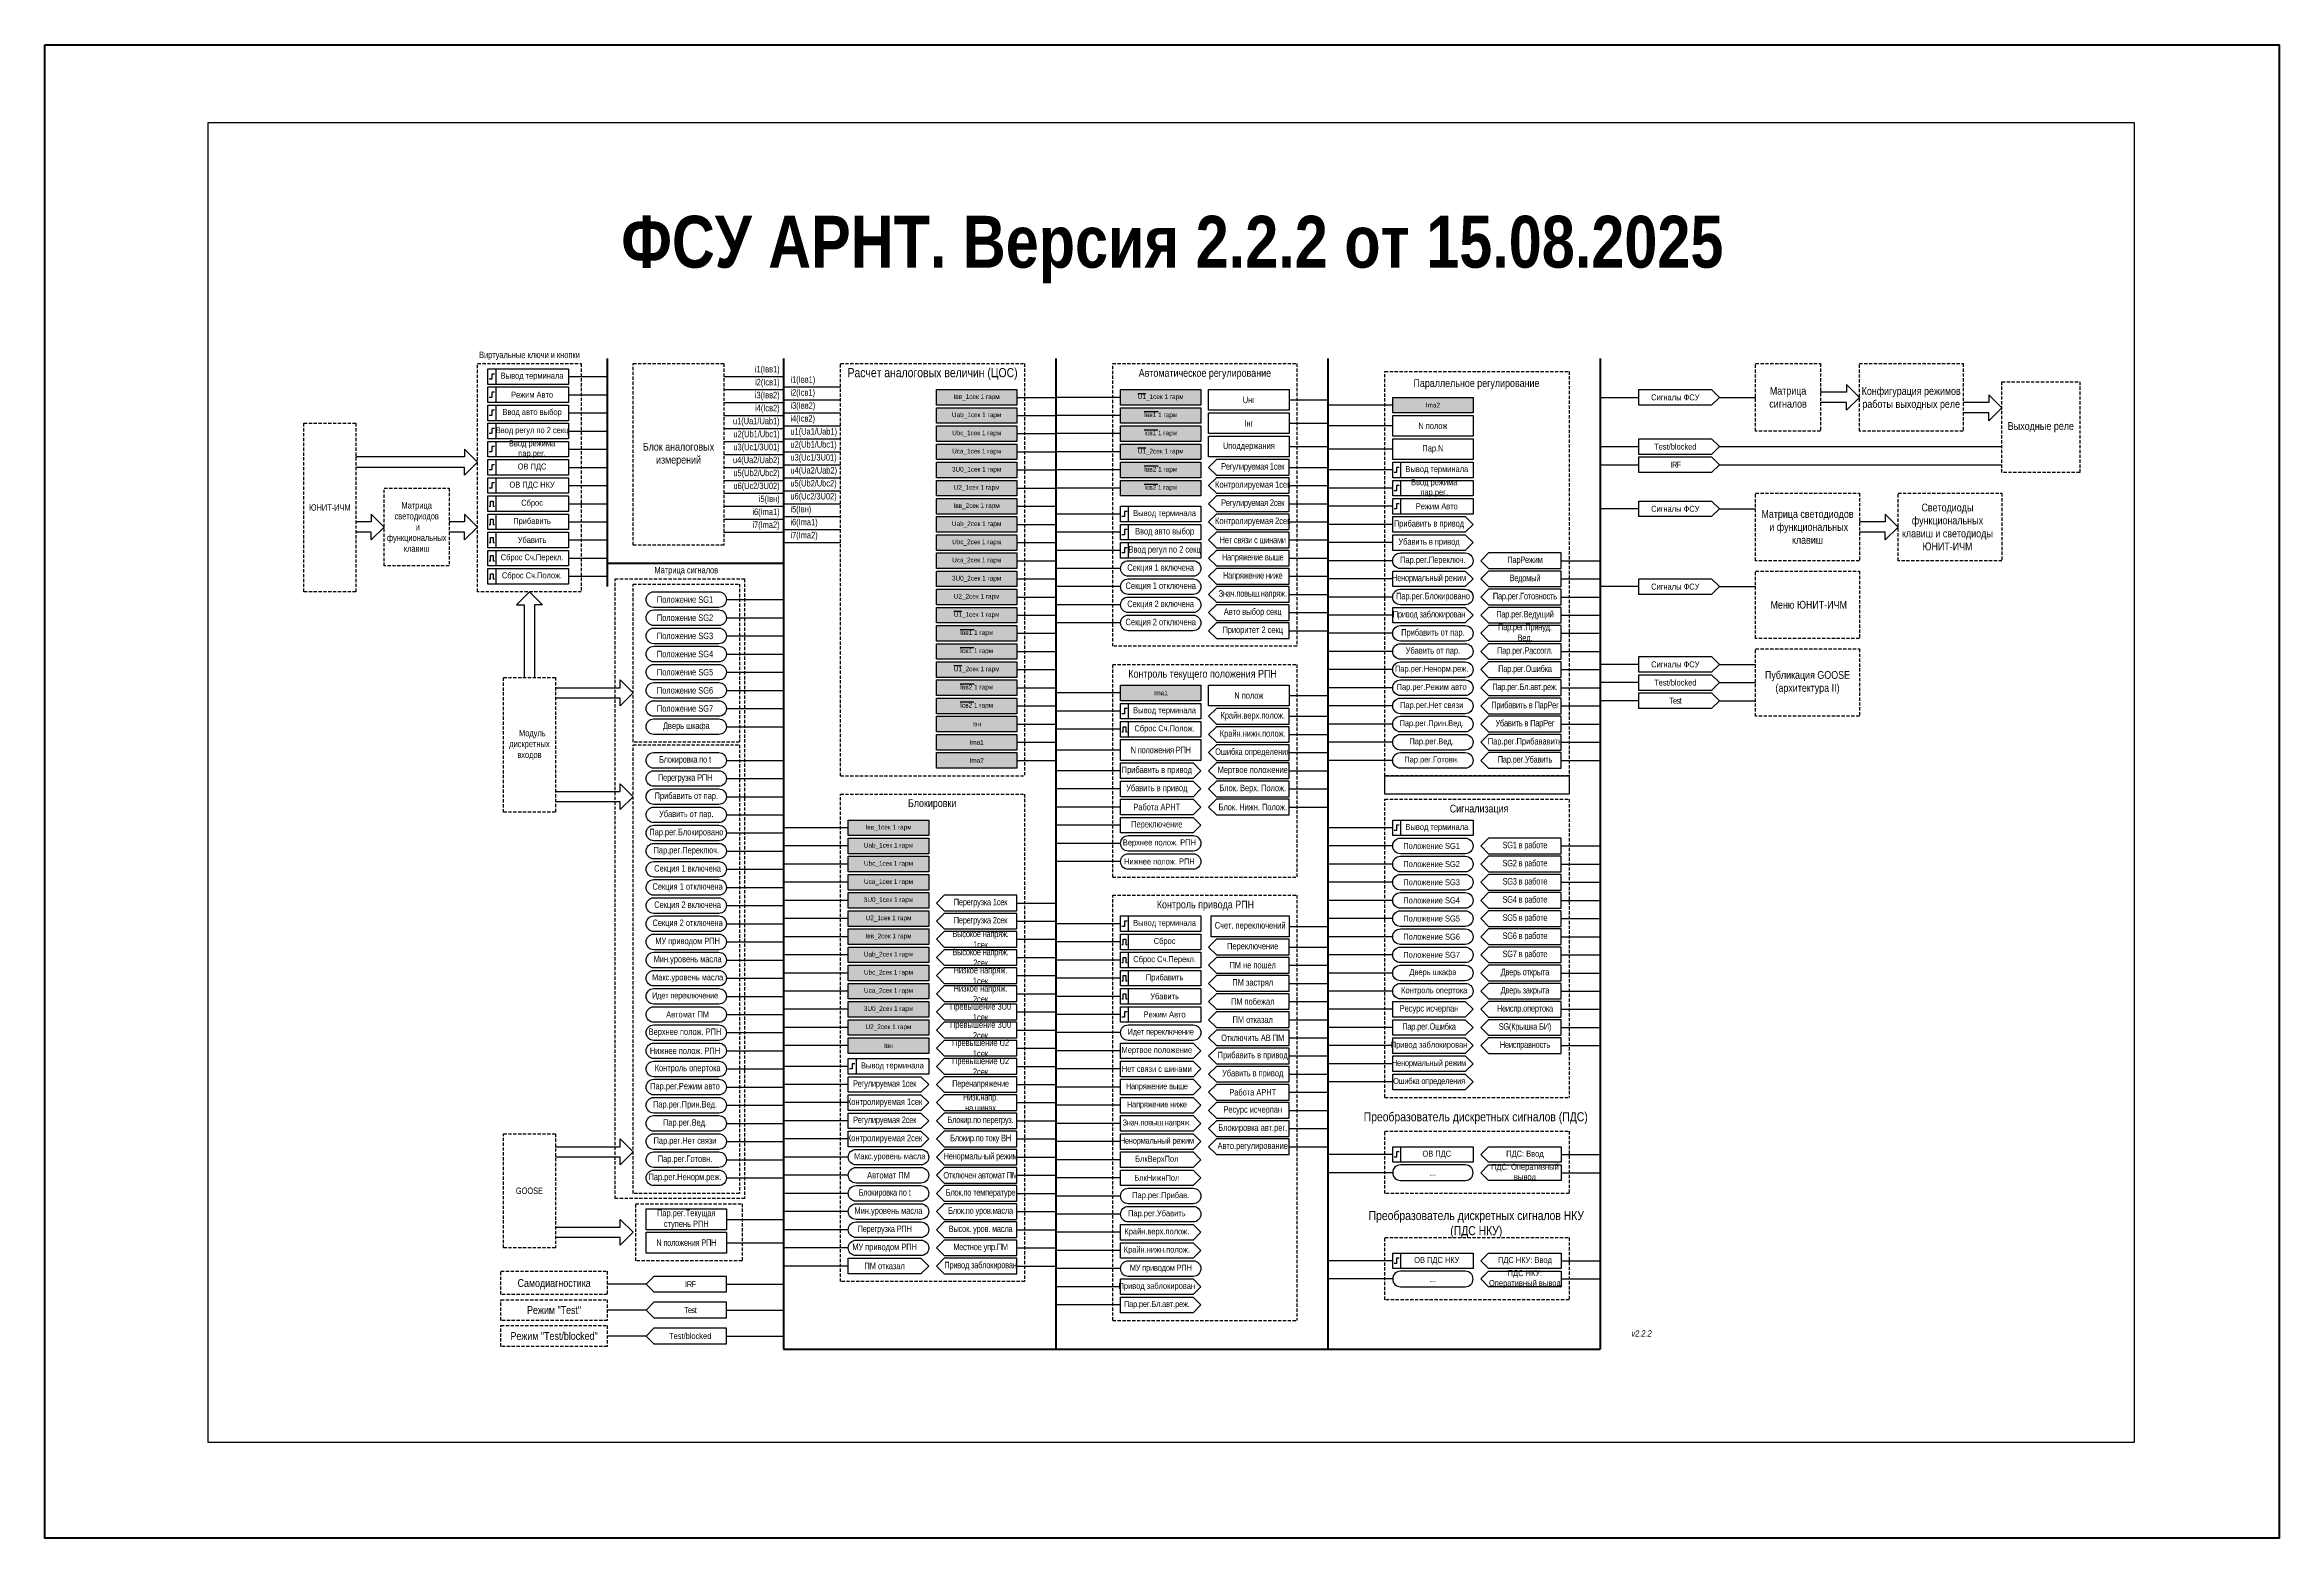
# Model space of a CAD drawing. Header units: millimetres. Extents: x -63 to 799, y -37 to 539.
import ezdxf

# ---------------------------------------------------------------- set-up
doc = ezdxf.new("R2010")
doc.units = ezdxf.units.MM
doc.linetypes.add('штриховая2', pattern=[0.375, 0.25, -0.125])
doc.layers.add('TEXT', color=7, linetype='Continuous', lineweight=25)
doc.layers.add('Основная', color=7, linetype='Continuous')
doc.styles.add('1.8_Gost_RD', font='ARIALN.TTF', dxfattribs={"height": 1.8})
doc.styles.add('2.3_GOST_RD', font='ARIALN.TTF', dxfattribs={"height": 2.3})
doc.styles.add('2.5_Gost_RD', font='ARIALN.TTF', dxfattribs={"height": 2.5})
doc.styles.add('3.5_Gost_RD', font='ARIALN.TTF', dxfattribs={"height": 3.5})

msp = doc.modelspace()

# ---------------------------------------------------------------- texts
at = {"color": 30, "style": '3.5_Gost_RD'}
for s, p in [('Автоматическое регулирование', (359, 410.92)), ('Параллельное регулирование', (465, 407)), ('Контроль текущего положения РПН', (355, 294.92)), ('Блокировки', (270, 245)), ('Сигнализация', (479, 242.92)), ('Контроль привода РПН', (366, 205.92))]:
    msp.add_text(s, height=3, dxfattribs=at).set_placement(p)
at = {"ltscale": 100}
for s, insert, char_height, width, attachment_point, style in [('{\\fArial Narrow|b1|i0|c204|p34;ФСУ АРНТ. Версия 2.2.2 от 15.08.2025}', (372, 460), 20, 1350, 5, '2.5_Gost_RD'), ('{\\C7;Виртуальные ключи и кнопки}', (124, 419), 2.5, 40, 5, '2.5_Gost_RD'), ('i1(Iвв1)', (220.5, 413.5), 2.5, 24.8332, 6, '2.5_Gost_RD'), ('i3(Iвв2)', (220.5, 403.5), 2.5, 24.8332, 6, '2.5_Gost_RD'), ('i2(Iсв1)', (220.5, 408.5), 2.5, 24.8332, 6, '2.5_Gost_RD'), ('i1(Iвв1)', (224.67, 409.5), 2.5, 24.8332, 4, '2.5_Gost_RD'), ('i2(Iсв1)', (224.67, 404.5), 2.5, 24.8332, 4, '2.5_Gost_RD'), ('i4(Iсв2)', (220.5, 398.5), 2.5, 24.8332, 6, '2.5_Gost_RD'), ('i3(Iвв2)', (224.67, 399.5), 2.5, 24.8332, 4, '2.5_Gost_RD'), ('Uab_1сек 1 гарм', (296.5, 396), 1.8, 31, 5, '1.8_Gost_RD'), ('Iвв_1сек 1 гарм', (296.5, 403), 1.8, 31, 5, '1.8_Gost_RD'), ('{\\OU1}_1сек 1 гарм', (367.5, 403), 1.8, 31, 5, '1.8_Gost_RD'), ('{\\OIвв1} 1 гарм', (367.5, 396), 1.8, 31, 5, '1.8_Gost_RD'), ('Uнг', (401.5, 402), 2.5, 31, 5, '2.5_Gost_RD'), ('Ima2', (472.5, 400), 1.8, 31, 5, '1.8_Gost_RD'), ('Ввод регул по 2 секц', (125, 390), 2.3, 28, 5, '2.5_Gost_RD'), ('u1(Ua1/Uab1)', (220.5, 393.5), 2.5, 24.8332, 6, '2.5_Gost_RD'), ('u2(Ub1/Ubc1)', (220.5, 388.5), 2.5, 24.8332, 6, '2.5_Gost_RD'), ('u1(Ua1/Uab1)', (224.67, 389.5), 2.5, 24.8332, 4, '2.5_Gost_RD'), ('i4(Iсв2)', (224.67, 394.5), 2.5, 24.8332, 4, '2.5_Gost_RD'), ('Ubc_1сек 1 гарм', (296.5, 389), 1.8, 31, 5, '1.8_Gost_RD'), ('{\\OIсв1} 1 гарм', (367.5, 389), 1.8, 31, 5, '1.8_Gost_RD'), ('Iнг', (401.5, 393), 2.5, 31, 5, '2.5_Gost_RD'), ('N полож', (472.5, 392), 2.5, 31, 5, '2.5_Gost_RD'), ('u4(Ua2/Uab2)', (220.5, 378.5), 2.5, 24.8332, 6, '2.5_Gost_RD'), ('u3(Uc1/3U01)', (220.5, 383.5), 2.5, 24.8332, 6, '2.5_Gost_RD'), ('u2(Ub1/Ubc1)', (224.67, 384.5), 2.5, 24.8332, 4, '2.5_Gost_RD'), ('u3(Uc1/3U01)', (224.67, 379.5), 2.5, 24.8332, 4, '2.5_Gost_RD'), ('Uca_1сек 1 гарм', (296.5, 382), 1.8, 31, 5, '1.8_Gost_RD'), ('{\\OU1}_2сек 1 гарм', (367.5, 382), 1.8, 31, 5, '1.8_Gost_RD'), ('Uподдержания', (401.5, 384), 2.5, 31, 5, '2.5_Gost_RD'), ('Пар.N', (472.5, 383), 2.5, 31, 5, '2.5_Gost_RD'), ('u5(Ub2/Ubc2)', (220.5, 373.5), 2.5, 24.8332, 6, '2.5_Gost_RD'), ('u4(Ua2/Uab2)', (224.67, 374.5), 2.5, 24.8332, 4, '2.5_Gost_RD'), ('u5(Ub2/Ubc2)', (224.67, 369.5), 2.5, 24.8332, 4, '2.5_Gost_RD'), ('3U0_1сек 1 гарм', (296.5, 375), 1.8, 31, 5, '1.8_Gost_RD'), ('{\\OIвв2} 1 гарм', (367.5, 375), 1.8, 31, 5, '1.8_Gost_RD'), ('{\\T0.95;Регулируемая 1сек}', (403, 376), 2.5, 28, 5, '2.5_Gost_RD'), ('Матрица светодиодов\\P и функциональных клавиш', (80.5, 353), 2.5, 25, 5, '2.5_Gost_RD'), ('u6(Uc2/3U02)', (220.5, 368.5), 2.5, 24.8332, 6, '2.5_Gost_RD'), ('i5(Iвн)', (220.5, 363.5), 2.5, 24.8332, 6, '2.5_Gost_RD'), ('u6(Uc2/3U02)', (224.67, 364.5), 2.5, 24.8332, 4, '2.5_Gost_RD'), ('Iвв_2сек 1 гарм', (296.5, 361), 1.8, 31, 5, '1.8_Gost_RD'), ('U2_1сек 1 гарм', (296.5, 368), 1.8, 31, 5, '1.8_Gost_RD'), ('{\\OIсв2} 1 гарм', (367.5, 368), 1.8, 31, 5, '1.8_Gost_RD'), ('Контролируемая 1сек', (403, 369), 2.5, 28, 5, '2.5_Gost_RD'), ('{\\T0.95;Регулируемая 2сек}', (403, 362), 2.5, 28, 5, '2.5_Gost_RD'), ('ЮНИТ-ИЧМ', (47, 360.5), 2.5, 20, 5, '2.5_Gost_RD'), ('i6(Ima1)', (220.5, 358.5), 2.5, 24.8332, 6, '2.5_Gost_RD'), ('i7(Ima2)', (220.5, 353.5), 2.5, 24.8332, 6, '2.5_Gost_RD'), ('i5(Iвн)', (224.67, 359.5), 2.5, 24.8332, 4, '2.5_Gost_RD'), ('i6(Ima1)', (224.67, 354.5), 2.5, 24.8332, 4, '2.5_Gost_RD'), ('Uab_2сек 1 гарм', (296.5, 354), 1.8, 31, 5, '1.8_Gost_RD'), ('Контролируемая 2сек', (403, 355), 2.5, 28, 5, '2.5_Gost_RD'), ('i7(Ima2)', (224.67, 349.5), 2.5, 24.8332, 4, '2.5_Gost_RD'), ('Ubc_2сек 1 гарм', (296.5, 347), 1.8, 31, 5, '1.8_Gost_RD'), ('Ввод регул по 2 секц', (369, 344), 2.5, 28, 5, '2.5_Gost_RD'), ('{\\T0.95;Нет связи с шинами}', (403, 348), 2.5, 28, 5, '2.5_Gost_RD'), ('{\\C7;Матрица сигналов}', (184.5, 336), 2.5, 41, 5, '2.5_Gost_RD'), ('Uca_2сек 1 гарм', (296.5, 340), 1.8, 31, 5, '1.8_Gost_RD'), ('{\\T0.95;Напряжение выше}', (403, 341), 2.5, 28, 5, '2.5_Gost_RD'), ('{\\T0.95;ПарРежим}', (508, 340), 2.5, 28, 5, '2.5_Gost_RD'), ('3U0_2сек 1 гарм', (296.5, 333), 1.8, 31, 5, '1.8_Gost_RD'), ('{\\T0.95;Знач.повыш.напряж.}', (403, 327), 2.5, 28, 5, '2.5_Gost_RD'), ('{\\T0.95;Напряжение ниже}', (403, 334), 2.5, 28, 5, '2.5_Gost_RD'), ('{\\T0.95;Пар.рег.Готовность}', (508, 326), 2.5, 28, 5, '2.5_Gost_RD'), ('{\\T0.95;Ведомый}', (508, 333), 2.5, 28, 5, '2.5_Gost_RD'), ('{\\OU1}_1сек 1 гарм', (296.5, 319), 1.8, 31, 5, '1.8_Gost_RD'), ('U2_2сек 1 гарм', (296.5, 326), 1.8, 31, 5, '1.8_Gost_RD'), ('Авто выбор секц', (403, 320), 2.5, 28, 5, '2.5_Gost_RD'), ('{\\T0.95;Пар.рег.Ведущий}', (508, 319), 2.5, 28, 5, '2.5_Gost_RD'), ('{\\OIвв1} 1 гарм', (296.5, 312), 1.8, 31, 5, '1.8_Gost_RD'), ('Приоритет 2 секц', (403, 313), 2.5, 28, 5, '2.5_Gost_RD'), ('{\\T0.95;Пар.рег.Принуд.\\PВед.}', (508, 312), 2.5, 28, 5, '2.5_Gost_RD'), ('{\\OIсв1} 1 гарм', (296.5, 305), 1.8, 31, 5, '1.8_Gost_RD'), ('{\\T0.95;Пар.рег.Рассогл.}', (508, 305), 2.5, 28, 5, '2.5_Gost_RD'), ('{\\OU1}_2сек 1 гарм', (296.5, 298), 1.8, 31, 5, '1.8_Gost_RD'), ('{\\T0.95;Пар.рег.Ошибка}', (508, 298), 2.5, 28, 5, '2.5_Gost_RD'), ('{\\OIвв2} 1 гарм', (296.5, 291), 1.8, 31, 5, '1.8_Gost_RD'), ('{\\OIсв2} 1 гарм', (296.5, 284), 1.8, 31, 5, '1.8_Gost_RD'), ('Ima1', (367.5, 289), 1.8, 31, 5, '1.8_Gost_RD'), ('N полож', (401.5, 288), 2.5, 31, 5, '2.5_Gost_RD'), ('{\\T0.95;Прибавить в ПарРег}', (508, 284), 2.5, 28, 5, '2.5_Gost_RD'), ('{\\T0.95;Пар.рег.Бл.авт.реж.}', (508, 291), 2.5, 28, 5, '2.5_Gost_RD'), ('Iвн', (296.5, 277), 1.8, 31, 5, '1.8_Gost_RD'), ('Крайн.верх.полож.', (403, 280), 2.5, 28, 5, '2.5_Gost_RD'), ('{\\T0.95;Убавить в ПарРег}', (508, 277), 2.5, 28, 5, '2.5_Gost_RD'), ('\\pi2.19125;{\\C7;Модуль дискретных входов}', (124, 269), 2.5, 20, 5, '2.5_Gost_RD'), ('Ima1', (296.5, 270), 1.8, 31, 5, '1.8_Gost_RD'), ('{\\T0.95;N положения РПН}', (367.5, 267), 2.5, 31, 5, '2.5_Gost_RD'), ('Ошибка определения', (403, 266), 2.5, 28, 5, '2.5_Gost_RD'), ('Крайн.нижн.полож.', (403, 273), 2.5, 28, 5, '2.5_Gost_RD'), ('Пар.рег.Прибававить', (508, 270), 2.5, 28, 5, '2.5_Gost_RD'), ('Ima2', (296.5, 263), 1.8, 31, 5, '1.8_Gost_RD'), ('Мертвое положение', (403, 259), 2.5, 28, 5, '2.5_Gost_RD'), ('{\\T0.95;Пар.рег.Убавить}', (508, 263), 2.5, 28, 5, '2.5_Gost_RD'), ('Блок. Верх. Полож.', (403, 252), 2.5, 28, 5, '2.5_Gost_RD'), ('Блок. Нижн. Полож.', (403, 245), 2.5, 28, 5, '2.5_Gost_RD'), ('Iвв_1сек 1 гарм', (262.5, 237), 1.8, 31, 5, '1.8_Gost_RD'), ('Uab_1сек 1 гарм', (262.5, 230), 1.8, 31, 5, '1.8_Gost_RD'), ('Ubc_1сек 1 гарм', (262.5, 223), 1.8, 31, 5, '1.8_Gost_RD'), ('Верхнее полож. РПН', (367, 231), 2.3, 31, 5, '2.5_Gost_RD'), ('Нижнее полож. РПН', (367, 224), 2.3, 31, 5, '2.5_Gost_RD'), ('{\\T0.95;SG1 в работе}', (508, 230), 2.5, 28, 5, '2.5_Gost_RD'), ('{\\T0.95;SG2 в работе}', (508, 223), 2.5, 28, 5, '2.5_Gost_RD'), ('Uca_1сек 1 гарм', (262.5, 216), 1.8, 31, 5, '1.8_Gost_RD'), ('{\\T0.95;SG3 в работе}', (508, 216), 2.5, 28, 5, '2.5_Gost_RD'), ('3U0_1сек 1 гарм', (262.5, 209), 1.8, 31, 5, '1.8_Gost_RD'), ('{\\T0.95;Перегрузка 1сек}', (298, 208), 2.5, 28, 5, '2.5_Gost_RD'), ('{\\T0.95;SG4 в работе}', (508, 209), 2.5, 28, 5, '2.5_Gost_RD'), ('U2_1сек 1 гарм', (262.5, 202), 1.8, 31, 5, '1.8_Gost_RD'), ('{\\T0.95;Перегрузка 2сек}', (298, 201), 2.5, 28, 5, '2.5_Gost_RD'), ('Счет. переключений', (402, 199), 2.5, 30, 5, '2.5_Gost_RD'), ('{\\T0.95;SG5 в работе}', (508, 202), 2.5, 28, 5, '2.5_Gost_RD'), ('\\A1;МУ приводом РПН', (185, 193), 2.5, 31, 5, '2.5_Gost_RD'), ('Iвв_2сек 1 гарм', (262.5, 195), 1.8, 31, 5, '1.8_Gost_RD'), ('{\\T0.95;Высокое напряж.\\P1сек}', (298, 194), 2.5, 28, 5, '2.5_Gost_RD'), ('{\\T0.95;Высокое напряж.\\P2сек}', (298, 187), 2.5, 28, 5, '2.5_Gost_RD'), ('Переключение', (403, 191), 2.5, 28, 5, '2.5_Gost_RD'), ('{\\T0.95;SG6 в работе}', (508, 195), 2.5, 28, 5, '2.5_Gost_RD'), ('{\\T0.95;SG7 в работе}', (508, 188), 2.5, 28, 5, '2.5_Gost_RD'), ('Мин.уровень масла', (185, 186), 2.5, 29.7748, 5, '2.5_Gost_RD'), ('Uab_2сек 1 гарм', (262.5, 188), 1.8, 31, 5, '1.8_Gost_RD'), ('Ubc_2сек 1 гарм', (262.5, 181), 1.8, 31, 5, '1.8_Gost_RD'), ('Низкое напряж.\\P1сек', (298, 180), 2.5, 28, 5, '2.5_Gost_RD'), ('ПМ не пошел', (403, 184), 2.5, 28, 5, '2.5_Gost_RD'), ('{\\T0.95;Дверь открыта}', (508, 181), 2.5, 28, 5, '2.5_Gost_RD'), ('Макс.уровень масла', (185, 179), 2.3, 29.7748, 5, '2.5_Gost_RD'), ('Uca_2сек 1 гарм', (262.5, 174), 1.8, 31, 5, '1.8_Gost_RD'), ('Низкое напряж.\\P2сек', (298, 173), 2.5, 28, 5, '2.5_Gost_RD'), ('ПМ застрял', (403, 177), 2.5, 28, 5, '2.5_Gost_RD'), ('\\A1;Контроль опертока', (473, 174), 2.3, 31, 5, '2.5_Gost_RD'), ('{\\T0.95;Дверь закрыта}', (508, 174), 2.5, 28, 5, '2.5_Gost_RD'), ('\\A1;Автомат ПМ', (185, 165), 2.3, 29.7748, 5, '2.5_Gost_RD'), ('3U0_2сек 1 гарм', (262.5, 167), 1.8, 31, 5, '1.8_Gost_RD'), ('Превышение 3U0\\P1сек', (298, 166), 2.5, 28, 5, '2.5_Gost_RD'), ('ПМ побежал', (403, 170), 2.5, 28, 5, '2.5_Gost_RD'), ('ПМ отказал', (403, 163), 2.5, 28, 5, '2.5_Gost_RD'), ('{\\T0.95;Неиспр.опертока}', (508, 167), 2.5, 28, 5, '2.5_Gost_RD'), ('Верхнее полож. РПН', (184, 158), 2.5, 31, 5, '2.5_Gost_RD'), ('U2_2сек 1 гарм', (262.5, 160), 1.8, 31, 5, '1.8_Gost_RD'), ('Превышение 3U0\\P2сек', (298, 159), 2.5, 28, 5, '2.5_Gost_RD'), ('Превышение U2\\P1сек', (298, 152), 2.5, 28, 5, '2.5_Gost_RD'), ('Отключить АВ ПМ', (403, 156), 2.5, 28, 5, '2.5_Gost_RD'), ('{\\T0.95;SG(Крышка БИ)}', (508, 160), 2.5, 28, 5, '2.5_Gost_RD'), ('Нижнее полож. РПН', (184, 151), 2.5, 31, 5, '2.5_Gost_RD'), ('Iвн', (262.5, 153), 1.8, 31, 5, '1.8_Gost_RD'), ('Превышение U2\\P2сек', (298, 145), 2.5, 28, 5, '2.5_Gost_RD'), ('Прибавить в привод', (403, 149), 2.5, 28, 5, '2.5_Gost_RD'), ('{\\T0.95;Неисправность}', (508, 153), 2.5, 28, 5, '2.5_Gost_RD'), ('\\A1;Контроль опертока', (185, 144), 2.5, 31, 5, '2.5_Gost_RD'), ('{\\T0.95;Перенапряжение}', (298, 138), 2.5, 28, 5, '2.5_Gost_RD'), ('Убавить в привод', (403, 142), 2.5, 28, 5, '2.5_Gost_RD'), ('{\\T0.95;Низк.напр.\\Pна шинах}', (298, 131), 2.5, 28, 5, '2.5_Gost_RD'), ('Ресурс исчерпан', (403, 128), 2.5, 28, 5, '2.5_Gost_RD'), ('Работа АРНТ', (403, 135), 2.5, 28, 5, '2.5_Gost_RD'), ('{\\T0.95;Блокир.по перегруз.}', (298, 124), 2.5, 28, 5, '2.5_Gost_RD'), ('Блокировка авт.рег.', (403, 121), 2.5, 28, 5, '2.5_Gost_RD'), ('{\\T0.95;Блокир.по току ВН}', (298, 117), 2.5, 28, 5, '2.5_Gost_RD'), ('Авто.регулирование', (403, 114), 2.5, 28, 5, '2.5_Gost_RD'), ('ПДС: Ввод', (508, 111), 2.3, 28, 5, '2.5_Gost_RD'), ('Макс.уровень масла', (263, 110), 2.3, 29.7748, 5, '2.5_Gost_RD'), ('{\\T0.95;Отключен автомат ПМ}', (298, 103), 2.5, 28, 5, '2.5_Gost_RD'), ('{\\T0.95;Ненормальный режим}', (298, 110), 2.5, 28, 5, '2.5_Gost_RD'), ('ПДС: Оперативный вывод', (508, 104), 2.3, 28, 5, '2.5_Gost_RD'), ('{\\C1;GOOSE}', (124, 97), 2.5, 20, 5, '2.5_Gost_RD'), ('{\\T0.95;Блок.по температуре}', (298, 96), 2.5, 28, 5, '2.5_Gost_RD'), ('Пар.рег.Текущая ступень РПН ', (184.5, 86), 2.5, 31, 5, '2.5_Gost_RD'), ('{\\T0.95;Блок.по уров.масла}', (298, 89), 2.5, 28, 5, '2.5_Gost_RD'), ('{\\T0.95;N положения РПН } ', (184.5, 77), 2.5, 31, 5, '2.5_Gost_RD'), ('{\\T0.95;Высок. уров. масла}', (298, 82), 2.5, 28, 5, '2.5_Gost_RD'), ('{\\T0.95;Привод заблокирован}', (298, 68), 2.5, 28, 5, '2.5_Gost_RD'), ('{\\T0.95;Местное упр.ПМ}', (298, 75), 2.5, 28, 5, '2.5_Gost_RD'), ('ПДС НКУ: Ввод', (508, 70), 2.3, 28, 5, '2.5_Gost_RD'), ('...', (472.5, 63), 2.3, 31, 5, '2.5_Gost_RD'), ('ПДС НКУ: Оперативный вывод', (508, 63), 2.3, 28, 5, '2.5_Gost_RD'), ('{\\fArial Narrow|b0|i1|c204|p34;\\C7;v2.2.2}', (553, 42), 2.5, 40, 5, '2.5_Gost_RD')]:
    msp.add_mtext(s, dxfattribs=dict(at, insert=insert, char_height=char_height, width=width, attachment_point=attachment_point, style=style))
at = {"color": 30, "ltscale": 100, "char_height": 3.5, "attachment_point": 5, "style": '3.5_Gost_RD'}
for s, insert, width in [('Расчет аналоговых величин (ЦОС)', (279.5, 412), 71), ('{\\C6;Преобразователь дискретных сигналов (ПДС)}', (489.02, 125.03), 85), ('{\\C6;Преобразователь дискретных сигналов НКУ (ПДС НКУ)}', (489.23, 84.03), 86)]:
    msp.add_mtext(s, dxfattribs=dict(at, insert=insert, width=width))
at = {"color": 0, "ltscale": 100, "attachment_point": 5, "style": '2.5_Gost_RD'}
for s, insert, char_height, width in [('{\\C256;Ввод режима\\Pпар.рег.}', (125, 383), 2.3, 28), ('{\\C256;ОВ ПДС}', (125, 376), 2.3, 28), ('{\\C256;Вывод терминала}', (474, 375), 2.3, 28), ('{\\C256;Ввод режима\\Pпар.рег.}', (473, 368), 2.3, 28), ('{\\C256;ОВ ПДС НКУ}', (125, 369), 2.3, 28), ('{\\C256;Прибавить}', (125, 355), 2.3, 28), ('{\\C256;Вывод терминала}', (369, 358), 2.3, 28), ('{\\C256;Секция 1 включена}', (367.5, 337), 2.5, 31), ('{\\C256;Пар.рег.Переключ.}', (472.5, 340), 2.5, 31), ('{\\C256;Секция 1 отключена}', (367.5, 330), 2.5, 31), ('{\\T0.95;\\C256;Ненормальный режим}', (471, 333), 2.5, 28), ('{\\C256;Пар.рег.Блокировано}', (472.5, 326), 2.5, 31), ('{\\C256;Секция 2 включена}', (367.5, 323), 2.5, 31), ('{\\T0.95;\\C256;Привод заблокирован}', (471, 319), 2.5, 28), ('{\\C256;Секция 2 отключена}', (367.5, 316), 2.5, 31), ('{\\C256;Прибавить от пар.}', (472.5, 312), 2.5, 31), ('{\\C256;Убавить от пар.}', (472.5, 305), 2.5, 31), ('{\\C256;Вывод терминала}', (369, 282), 2.3, 28), ('{\\C256;Прибавить от пар.}', (184.5, 249), 2.5, 31), ('{\\C256;Убавить от пар.}', (184.5, 242), 2.5, 31), ('{\\C256;Пар.рег.Блокировано}', (184.5, 235), 2.5, 31), ('{\\C256;Вывод терминала}', (474, 237), 2.3, 28), ('{\\C256;Пар.рег.Переключ.}', (184.5, 228), 2.5, 31), ('{\\C256;Вывод терминала}', (369, 200), 2.3, 28), ('{\\C256;Прибавить}', (369, 179), 2.3, 28), ('{\\C256;Ресурс исчерпан}', (471, 167), 2.5, 28), ('{\\T0.95;\\C256;Пар.рег.Ошибка}', (471, 160), 2.5, 28), ('{\\T0.95;\\C256;Регулируемая 1сек}', (261, 138), 2.5, 28), ('{\\C256;Вывод терминала}', (264, 145), 2.3, 28), ('{\\C256;Контролируемая 1сек}', (261, 131), 2.5, 28), ('{\\T0.95;\\C256;Регулируемая 2сек}', (261, 124), 2.5, 28), ('{\\C256;Контролируемая 2сек}', (261, 117), 2.5, 28), ('{\\C256;Автомат ПМ}', (262.5, 103), 2.5, 25), ('{\\T0.95;\\C256;Блокировка по t}', (261, 96), 2.5, 28), ('{\\C256;Мин.уровень масла}', (262.5, 89), 2.5, 31), ('{\\C256;МУ приводом РПН}', (261, 75), 2.5, 28), ('{\\C256;ПМ отказал}', (261, 68), 2.5, 28)]:
    msp.add_mtext(s, dxfattribs=dict(at, insert=insert, char_height=char_height, width=width))
at = {"color": 2, "ltscale": 100, "char_height": 2.3, "width": 28, "attachment_point": 5, "style": '2.5_Gost_RD'}
for s, insert in [('{\\C256;Сброс}', (125, 362)), ('{\\C256;Сброс Сч.Перекл.}', (125, 341)), ('{\\C256;Сброс Сч.Полож.}', (125, 334)), ('{\\C256;Сброс Сч.Полож.}', (369, 275)), ('{\\C256;Сброс}', (369, 193)), ('{\\C256;Сброс Сч.Перекл.}', (369, 186))]:
    msp.add_mtext(s, dxfattribs=dict(at, insert=insert))
at = {"color": 2, "ltscale": 100, "insert": (261, 82), "char_height": 2.5, "attachment_point": 5, "style": '2.5_Gost_RD'}
msp.add_mtext('\\A1;{\\T0.95;\\C256;Перегрузка РПН}', dxfattribs=at)
at = {"layer": 'TEXT', "color": 0, "ltscale": 100, "width": 28, "attachment_point": 5}
for s, insert, char_height, style in [('{\\C256;Вывод терминала}', (125, 411), 2.3, '2.5_Gost_RD'), ('{\\C256;Режим Авто}', (125, 404), 2.3, '2.5_Gost_RD'), ('{\\C256;Test/blocked}', (566, 384), 2.3, '2.3_GOST_RD'), ('{\\T0.85;\\C256;IRF}', (566, 377), 2.3, '2.3_GOST_RD'), ('{\\C256;Режим Авто}', (474, 361), 2.3, '2.5_Gost_RD'), ('{\\C256;Прибавить в привод}', (471, 354), 2.5, '2.5_Gost_RD'), ('{\\C256;Убавить в привод}', (471, 347), 2.5, '2.5_Gost_RD'), ('{\\T0.85;\\C256;Test}', (566, 286), 2.3, '2.3_GOST_RD'), ('{\\C256;Прибавить в привод}', (366, 259), 2.5, '2.5_Gost_RD'), ('{\\C256;Убавить в привод}', (366, 252), 2.5, '2.5_Gost_RD'), ('{\\C256;Работа АРНТ}', (366, 245), 2.5, '2.5_Gost_RD'), ('{\\C256;Переключение}', (366, 238), 2.5, '2.5_Gost_RD'), ('{\\C256;Режим Авто}', (369, 165), 2.3, '2.5_Gost_RD'), ('{\\T0.85;\\C256;IRF}', (186, 61), 2.3, '2.3_GOST_RD'), ('{\\T0.85;\\C256;Test}', (186, 51), 2.3, '2.3_GOST_RD'), ('{\\C256;Test/blocked}', (186, 41), 2.3, '2.3_GOST_RD')]:
    msp.add_mtext(s, dxfattribs=dict(at, insert=insert, char_height=char_height, style=style))
at = {"layer": 'TEXT', "ltscale": 100, "attachment_point": 5}
for s, insert, char_height, width, style in [('Матрица сигналов', (609.5, 403), 3, 25, '2.5_Gost_RD'), ('Конфигурация режимов работы выходных реле', (657, 402.5), 3, 40, '2.5_Gost_RD'), ('Сигналы ФСУ', (566, 403), 2.3, 28, '2.3_GOST_RD'), ('Выходные реле', (707, 391.5), 3, 30, '2.5_Gost_RD'), ('Блок аналоговых измерений', (181.5, 381), 3, 35, '2.5_Gost_RD'), ('Светодиоды функциональных \\Pклавиш и светодиоды ЮНИТ-ИЧМ', (671, 353), 3, 42, '2.5_Gost_RD'), ('Сигналы ФСУ', (566, 360), 2.3, 28, '2.3_GOST_RD'), ('Матрица светодиодов\\P и функциональных клавиш', (617, 353), 3, 40, '2.5_Gost_RD'), ('Сигналы ФСУ', (566, 330), 2.3, 28, '2.3_GOST_RD'), ('Положение SG1', (184, 325), 2.5, 31, '2.5_Gost_RD'), ('Положение SG2', (184, 318), 2.5, 31, '2.5_Gost_RD'), (' Меню ЮНИТ-ИЧМ', (617, 323), 3, 40, '2.5_Gost_RD'), ('Положение SG3', (184, 311), 2.5, 31, '2.5_Gost_RD'), ('Положение SG4', (184, 304), 2.5, 31, '2.5_Gost_RD'), ('Положение SG5', (184, 297), 2.5, 31, '2.5_Gost_RD'), ('Пар.рег.Ненорм.реж.', (472, 298), 2.3, 31, '2.5_Gost_RD'), ('Сигналы ФСУ', (566, 300), 2.3, 28, '2.3_GOST_RD'), ('{\\C1;Публикация GOOSE (архитектура II)}', (617, 293), 3, 40, '2.5_Gost_RD'), ('Положение SG6', (184, 290), 2.5, 31, '2.5_Gost_RD'), ('Пар.рег.Режим авто', (472, 291), 2.3, 31, '2.5_Gost_RD'), ('Пар.рег.Нет связи', (472, 284), 2.3, 31, '2.5_Gost_RD'), ('Положение SG7', (184, 283), 2.5, 31, '2.5_Gost_RD'), ('Дверь шкафа', (184.5, 276), 2.5, 31, '2.5_Gost_RD'), ('Пар.рег.Прин.Вед.', (472, 277), 2.3, 31, '2.5_Gost_RD'), ('Пар.рег.Вед.', (472, 270), 2.3, 31, '2.5_Gost_RD'), ('{\\T0.95;Блокировка по t}', (184, 263), 2.5, 31, '2.5_Gost_RD'), ('Пар.рег.Готовн.', (472, 263), 2.3, 31, '2.5_Gost_RD'), ('\\A1;{\\T0.95;Перегрузка РПН}', (184, 256), 2.5, 31, '2.5_Gost_RD'), ('Положение SG1', (472, 230), 2.3, 31, '2.5_Gost_RD'), ('Положение SG2', (472, 223), 2.3, 31, '2.5_Gost_RD'), ('Секция 1 отключена', (185, 214), 2.5, 31, '2.5_Gost_RD'), ('Секция 1 включена', (185, 221), 2.5, 31, '2.5_Gost_RD'), ('Положение SG3', (472, 216), 2.3, 31, '2.5_Gost_RD'), ('Секция 2 включена', (185, 207), 2.5, 31, '2.5_Gost_RD'), ('Положение SG4', (472, 209), 2.3, 31, '2.5_Gost_RD'), ('Секция 2 отключена', (185, 200), 2.5, 31, '2.5_Gost_RD'), ('Положение SG5', (472, 202), 2.3, 31, '2.5_Gost_RD'), ('Положение SG6', (472, 195), 2.3, 31, '2.5_Gost_RD'), ('Положение SG7', (472, 188), 2.3, 31, '2.5_Gost_RD'), ('Дверь шкафа', (472.5, 181), 2.3, 31, '2.5_Gost_RD'), ('\\A1;{\\T0.95;Идет переключение}', (184, 172), 2.3, 31, '2.5_Gost_RD'), ('\\A1;{\\T0.95;Идет переключение}', (367.5, 158), 2.3, 31, '2.5_Gost_RD'), ('Мертвое положение', (366, 151), 2.3, 28, '2.5_Gost_RD'), ('Привод заблокирован', (471, 153), 2.3, 28, '2.5_Gost_RD'), ('{\\T0.95;Ненормальный режим}', (471, 146), 2.3, 28, '2.5_Gost_RD'), ('Пар.рег.Режим авто', (184, 137), 2.5, 31, '2.5_Gost_RD'), ('Нет связи с шинами', (366, 144), 2.3, 28, '2.5_Gost_RD'), ('{\\T0.95;Напряжение выше}', (366, 137), 2.3, 28, '2.5_Gost_RD'), ('{\\T0.95;Ошибка определения}', (471, 139), 2.3, 28, '2.5_Gost_RD'), ('Пар.рег.Прин.Вед.', (184, 130), 2.5, 31, '2.5_Gost_RD'), ('{\\T0.95;Напряжение ниже}', (366, 130), 2.3, 28, '2.5_Gost_RD'), ('Пар.рег.Вед.', (184, 123), 2.5, 31, '2.5_Gost_RD'), ('{\\T0.95;Знач.повыш.напряж.}', (366, 123), 2.3, 28, '2.5_Gost_RD'), ('Пар.рег.Нет связи', (184, 116), 2.5, 31, '2.5_Gost_RD'), ('{\\T0.95;Ненормальный режим}', (366, 116), 2.3, 28, '2.5_Gost_RD'), ('ОВ ПДС', (474, 111), 2.3, 28, '2.5_Gost_RD'), ('Пар.рег.Ненорм.реж.', (184, 102), 2.5, 31, '2.5_Gost_RD'), ('Пар.рег.Готовн.', (184, 109), 2.5, 31, '2.5_Gost_RD'), ('БлкВерхПол', (366, 109), 2.3, 28, '2.5_Gost_RD'), ('Пар.рег.Прибав.', (367.5, 95), 2.3, 31, '2.5_Gost_RD'), ('БлкНижнПол', (366, 102), 2.3, 28, '2.5_Gost_RD'), ('...', (472.5, 104), 2.3, 31, '2.5_Gost_RD'), ('Пар.рег.Убавить', (366, 88), 2.3, 28, '2.5_Gost_RD'), ('Крайн.верх.полож.', (366, 81), 2.3, 28, '2.5_Gost_RD'), ('Крайн.нижн.полож.', (366, 74), 2.3, 28, '2.5_Gost_RD'), ('ОВ ПДС НКУ', (474, 70), 2.3, 28, '2.5_Gost_RD'), ('Самодиагностика', (133.5, 61), 3, 41, '2.5_Gost_RD'), ('Привод заблокирован', (366, 60), 2.3, 28, '2.5_Gost_RD'), ('{\\T0.95;МУ приводом РПН}', (367.5, 67), 2.3, 31, '2.5_Gost_RD'), ('Режим "Test" ', (133.5, 51), 3, 41, '2.5_Gost_RD'), ('{\\T0.95;Пар.рег.Бл.авт.реж.}', (366, 53), 2.3, 28, '2.5_Gost_RD')]:
    msp.add_mtext(s, dxfattribs=dict(at, insert=insert, char_height=char_height, width=width, style=style))
at = {"layer": 'TEXT', "color": 1, "ltscale": 100, "attachment_point": 5}
for s, insert, char_height, width, style in [('{\\C256;Test/blocked}', (566, 293), 2.3, 28, '2.3_GOST_RD'), ('Режим "Test/blocked"', (133.5, 41), 3, 41, '2.5_Gost_RD')]:
    msp.add_mtext(s, dxfattribs=dict(at, insert=insert, char_height=char_height, width=width, style=style))
at = {"layer": 'Основная', "color": 0, "ltscale": 100, "width": 28, "attachment_point": 5, "style": '2.5_Gost_RD'}
for insert, char_height in [((125, 397), 2.3), ((369, 351), 2.5)]:
    msp.add_mtext('{\\C256;Ввод авто выбор}', dxfattribs=dict(at, insert=insert, char_height=char_height))
at = {"layer": 'Основная', "color": 1, "ltscale": 100, "char_height": 2.3, "width": 28, "attachment_point": 5, "style": '2.5_Gost_RD'}
for insert in [(125, 348), (369, 172)]:
    msp.add_mtext('{\\C256;Убавить}', dxfattribs=dict(at, insert=insert))

# ---------------------------------------------------------------- hatches: boundary and pattern name
at = {"ltscale": 100, "true_color": 0xf7941d}
h = msp.add_hatch(color=30, dxfattribs=at)
h.dxf.hatch_style = 1
h.paths.add_polyline_path([(312, 400), (312, 406), (281, 406), (281, 400)])
h = msp.add_hatch(color=30, dxfattribs=at)
h.dxf.hatch_style = 1
h.paths.add_polyline_path([(383, 400), (383, 406), (352, 406), (352, 400)])
h = msp.add_hatch(color=30, dxfattribs=at)
h.dxf.hatch_style = 1
h.paths.add_polyline_path([(312, 393), (312, 399), (281, 399), (281, 393)])
h = msp.add_hatch(color=30, dxfattribs=at)
h.dxf.hatch_style = 1
h.paths.add_polyline_path([(383, 393), (383, 399), (352, 399), (352, 393)])
h = msp.add_hatch(color=30, dxfattribs=at)
h.dxf.hatch_style = 1
h.paths.add_polyline_path([(488, 397), (488, 403), (457, 403), (457, 397)])
h = msp.add_hatch(color=30, dxfattribs=at)
h.dxf.hatch_style = 1
h.paths.add_polyline_path([(312, 386), (312, 392), (281, 392), (281, 386)])
h = msp.add_hatch(color=30, dxfattribs=at)
h.dxf.hatch_style = 1
h.paths.add_polyline_path([(383, 386), (383, 392), (352, 392), (352, 386)])
h = msp.add_hatch(color=30, dxfattribs=at)
h.dxf.hatch_style = 1
h.paths.add_polyline_path([(312, 379), (312, 385), (281, 385), (281, 379)])
h = msp.add_hatch(color=30, dxfattribs=at)
h.dxf.hatch_style = 1
h.paths.add_polyline_path([(383, 379), (383, 385), (352, 385), (352, 379)])
h = msp.add_hatch(color=30, dxfattribs=at)
h.dxf.hatch_style = 1
h.paths.add_polyline_path([(312, 372), (312, 378), (281, 378), (281, 372)])
h = msp.add_hatch(color=30, dxfattribs=at)
h.dxf.hatch_style = 1
h.paths.add_polyline_path([(312, 365), (312, 371), (281, 371), (281, 365)])
h = msp.add_hatch(color=30, dxfattribs=at)
h.dxf.hatch_style = 1
h.paths.add_polyline_path([(383, 372), (383, 378), (352, 378), (352, 372)])
h = msp.add_hatch(color=30, dxfattribs=at)
h.dxf.hatch_style = 1
h.paths.add_polyline_path([(383, 365), (383, 371), (352, 371), (352, 365)])
h = msp.add_hatch(color=30, dxfattribs=at)
h.dxf.hatch_style = 1
h.paths.add_polyline_path([(312, 358), (312, 364), (281, 364), (281, 358)])
h = msp.add_hatch(color=30, dxfattribs=at)
h.dxf.hatch_style = 1
h.paths.add_polyline_path([(312, 351), (312, 357), (281, 357), (281, 351)])
h = msp.add_hatch(color=30, dxfattribs=at)
h.dxf.hatch_style = 1
h.paths.add_polyline_path([(312, 344), (312, 350), (281, 350), (281, 344)])
h = msp.add_hatch(color=30, dxfattribs=at)
h.dxf.hatch_style = 1
h.paths.add_polyline_path([(312, 337), (312, 343), (281, 343), (281, 337)])
h = msp.add_hatch(color=30, dxfattribs=at)
h.dxf.hatch_style = 1
h.paths.add_polyline_path([(312, 330), (312, 336), (281, 336), (281, 330)])
h = msp.add_hatch(color=30, dxfattribs=at)
h.dxf.hatch_style = 1
h.paths.add_polyline_path([(312, 323), (312, 329), (281, 329), (281, 323)])
h = msp.add_hatch(color=30, dxfattribs=at)
h.dxf.hatch_style = 1
h.paths.add_polyline_path([(312, 316), (312, 322), (281, 322), (281, 316)])
h = msp.add_hatch(color=30, dxfattribs=at)
h.dxf.hatch_style = 1
h.paths.add_polyline_path([(312, 309), (312, 315), (281, 315), (281, 309)])
h = msp.add_hatch(color=30, dxfattribs=at)
h.dxf.hatch_style = 1
h.paths.add_polyline_path([(312, 302), (312, 308), (281, 308), (281, 302)])
h = msp.add_hatch(color=30, dxfattribs=at)
h.dxf.hatch_style = 1
h.paths.add_polyline_path([(312, 295), (312, 301), (281, 301), (281, 295)])
h = msp.add_hatch(color=30, dxfattribs=at)
h.dxf.hatch_style = 1
h.paths.add_polyline_path([(312, 288), (312, 294), (281, 294), (281, 288)])
h = msp.add_hatch(color=30, dxfattribs=at)
h.dxf.hatch_style = 1
h.paths.add_polyline_path([(312, 281), (312, 287), (281, 287), (281, 281)])
h = msp.add_hatch(color=30, dxfattribs=at)
h.dxf.hatch_style = 1
h.paths.add_polyline_path([(383, 286), (383, 292), (352, 292), (352, 286)])
h = msp.add_hatch(color=30, dxfattribs=at)
h.dxf.hatch_style = 1
h.paths.add_polyline_path([(312, 274), (312, 280), (281, 280), (281, 274)])
h = msp.add_hatch(color=30, dxfattribs=at)
h.dxf.hatch_style = 1
h.paths.add_polyline_path([(312, 267), (312, 273), (281, 273), (281, 267)])
h = msp.add_hatch(color=30, dxfattribs=at)
h.dxf.hatch_style = 1
h.paths.add_polyline_path([(312, 260), (312, 266), (281, 266), (281, 260)])
h = msp.add_hatch(color=30, dxfattribs=at)
h.dxf.hatch_style = 1
h.paths.add_polyline_path([(278, 234), (278, 240), (247, 240), (247, 234)])
h = msp.add_hatch(color=30, dxfattribs=at)
h.dxf.hatch_style = 1
h.paths.add_polyline_path([(278, 227), (278, 233), (247, 233), (247, 227)])
h = msp.add_hatch(color=30, dxfattribs=at)
h.dxf.hatch_style = 1
h.paths.add_polyline_path([(278, 220), (278, 226), (247, 226), (247, 220)])
h = msp.add_hatch(color=30, dxfattribs=at)
h.dxf.hatch_style = 1
h.paths.add_polyline_path([(278, 213), (278, 219), (247, 219), (247, 213)])
h = msp.add_hatch(color=30, dxfattribs=at)
h.dxf.hatch_style = 1
h.paths.add_polyline_path([(278, 206), (278, 212), (247, 212), (247, 206)])
h = msp.add_hatch(color=30, dxfattribs=at)
h.dxf.hatch_style = 1
h.paths.add_polyline_path([(278, 199), (278, 205), (247, 205), (247, 199)])
h = msp.add_hatch(color=30, dxfattribs=at)
h.dxf.hatch_style = 1
h.paths.add_polyline_path([(278, 192), (278, 198), (247, 198), (247, 192)])
h = msp.add_hatch(color=30, dxfattribs=at)
h.dxf.hatch_style = 1
h.paths.add_polyline_path([(278, 185), (278, 191), (247, 191), (247, 185)])
h = msp.add_hatch(color=30, dxfattribs=at)
h.dxf.hatch_style = 1
h.paths.add_polyline_path([(278, 178), (278, 184), (247, 184), (247, 178)])
h = msp.add_hatch(color=30, dxfattribs=at)
h.dxf.hatch_style = 1
h.paths.add_polyline_path([(278, 171), (278, 177), (247, 177), (247, 171)])
h = msp.add_hatch(color=30, dxfattribs=at)
h.dxf.hatch_style = 1
h.paths.add_polyline_path([(278, 164), (278, 170), (247, 170), (247, 164)])
h = msp.add_hatch(color=30, dxfattribs=at)
h.dxf.hatch_style = 1
h.paths.add_polyline_path([(278, 157), (278, 163), (247, 163), (247, 157)])
h = msp.add_hatch(color=30, dxfattribs=at)
h.dxf.hatch_style = 1
h.paths.add_polyline_path([(278, 150), (278, 156), (247, 156), (247, 150)])

# ---------------------------------------------------------------- linework, layer by layer
at = {"lineweight": 100, "ltscale": 100}
for p, q in [((154, 418), (154, 330)), ((222, 418), (222, 36)), ((327, 418), (327, 36)), ((432, 418), (432, 36)), ((537, 418), (537, 36)), ((154, 339), (222, 339)), ((222, 36), (537, 36))]:
    msp.add_line(p, q, dxfattribs=at)
at = {"linetype": 'штриховая2', "ltscale": 5}
for p, q in [((244, 416), (315, 416)), ((244, 257), (244, 416)), ((315, 416), (315, 257)), ((349, 300), (420, 300)), ((349, 218), (349, 300)), ((420, 300), (420, 218)), ((244, 257), (315, 257)), ((454, 248), (525, 248)), ((454, 133), (454, 248)), ((525, 248), (525, 133)), ((349, 218), (420, 218)), ((349, 211), (420, 211)), ((349, 47), (349, 211)), ((420, 211), (420, 47)), ((454, 133), (525, 133)), ((349, 47), (420, 47))]:
    msp.add_line(p, q, dxfattribs=at)
at = {"ltscale": 100}
for p, q in [((139, 411), (154, 411)), ((199, 411), (222, 411)), ((199, 406), (222, 406)), ((222, 407), (244, 407)), ((139, 404), (154, 404)), ((139, 397), (154, 397)), ((199, 401), (222, 401)), ((222, 402), (244, 402)), ((222, 397), (244, 397)), ((312, 403), (327, 403)), ((352, 403), (327, 403)), ((417, 402), (432, 402)), ((457, 400), (432, 400)), ((537, 403), (552, 403)), ((139, 390), (154, 390)), ((139, 390), (154, 390)), ((199, 396), (222, 396)), ((199, 391), (222, 391)), ((222, 392), (244, 392)), ((312, 396), (327, 396)), ((312, 389), (327, 389)), ((352, 396), (327, 396)), ((352, 389), (327, 389)), ((417, 393), (432, 393)), ((457, 392), (432, 392)), ((139, 383), (154, 383)), ((139, 383), (154, 383)), ((199, 386), (222, 386)), ((199, 381), (222, 381)), ((222, 387), (244, 387)), ((222, 382), (244, 382)), ((312, 382), (327, 382)), ((352, 382), (327, 382)), ((417, 384), (432, 384)), ((457, 383), (432, 383)), ((537, 384), (552, 384)), ((139, 376), (154, 376)), ((199, 376), (222, 376)), ((199, 371), (222, 371)), ((222, 377), (244, 377)), ((222, 372), (244, 372)), ((312, 375), (327, 375)), ((352, 375), (327, 375)), ((417, 376), (432, 376)), ((457, 375), (432, 375)), ((537, 377), (552, 377)), ((139, 369), (154, 369)), ((199, 366), (222, 366)), ((222, 367), (244, 367)), ((312, 368), (327, 368)), ((352, 368), (327, 368)), ((417, 369), (432, 369)), ((457, 368), (432, 368)), ((139, 362), (154, 362)), ((139, 355), (154, 355)), ((199, 361), (222, 361)), ((199, 356), (222, 356)), ((222, 362), (244, 362)), ((222, 357), (244, 357)), ((312, 361), (327, 361)), ((312, 354), (327, 354)), ((352, 358), (327, 358)), ((417, 362), (432, 362)), ((417, 355), (432, 355)), ((457, 361), (432, 361)), ((457, 354), (432, 354)), ((139, 348), (154, 348)), ((199, 351), (222, 351)), ((222, 352), (244, 352)), ((222, 347), (244, 347)), ((312, 347), (327, 347)), ((352, 351), (327, 351)), ((417, 348), (432, 348)), ((457, 347), (432, 347)), ((485, 351), (457, 351)), ((457, 350), (485, 350)), ((139, 341), (154, 341)), ((312, 340), (327, 340)), ((352, 344), (327, 344)), ((352, 337), (327, 337)), ((417, 341), (432, 341)), ((457, 340), (432, 340)), ((522, 340), (537, 340)), ((139, 334), (154, 334)), ((312, 333), (327, 333)), ((352, 330), (327, 330)), ((417, 334), (432, 334)), ((457, 333), (432, 333)), ((485, 330), (457, 330)), ((522, 333), (537, 333)), ((200, 325), (222, 325)), ((312, 326), (327, 326)), ((312, 319), (327, 319)), ((352, 323), (327, 323)), ((417, 327), (432, 327)), ((417, 320), (432, 320)), ((457, 326), (432, 326)), ((457, 319), (432, 319)), ((522, 326), (537, 326)), ((522, 319), (537, 319)), ((200, 318), (222, 318)), ((200, 311), (222, 311)), ((312, 312), (327, 312)), ((352, 316), (327, 316)), ((417, 313), (432, 313)), ((457, 312), (432, 312)), ((485, 316), (457, 316)), ((522, 312), (537, 312)), ((200, 304), (222, 304)), ((312, 305), (327, 305)), ((457, 305), (432, 305)), ((522, 305), (537, 305)), ((522, 305), (537, 305)), ((200, 297), (222, 297)), ((312, 298), (327, 298)), ((457, 298), (432, 298)), ((522, 298), (537, 298)), ((200, 290), (222, 290)), ((312, 291), (327, 291)), ((352, 289), (327, 289)), ((417, 288), (432, 288)), ((457, 291), (432, 291)), ((522, 291), (537, 291)), ((522, 291), (537, 291)), ((200, 283), (222, 283)), ((200, 276), (222, 276)), ((312, 284), (327, 284)), ((312, 277), (327, 277)), ((352, 282), (327, 282)), ((417, 280), (432, 280)), ((457, 284), (432, 284)), ((457, 277), (432, 277)), ((522, 284), (537, 284)), ((522, 277), (537, 277)), ((522, 277), (537, 277)), ((312, 270), (327, 270)), ((352, 275), (327, 275)), ((417, 273), (432, 273)), ((457, 270), (432, 270)), ((522, 270), (537, 270)), ((522, 270), (537, 270)), ((522, 270), (537, 270)), ((200, 263), (222, 263)), ((312, 263), (327, 263)), ((352, 259), (327, 259)), ((417, 266), (432, 266)), ((417, 259), (432, 259)), ((457, 263), (432, 263)), ((522, 263), (537, 263)), ((200, 256), (222, 256)), ((352, 252), (327, 252)), ((380, 256), (352, 256)), ((352, 255), (380, 255)), ((417, 252), (432, 252)), ((200, 249), (222, 249)), ((200, 242), (222, 242)), ((352, 245), (327, 245)), ((417, 245), (432, 245)), ((200, 235), (222, 235)), ((247, 237), (222, 237)), ((352, 238), (327, 238)), ((457, 237), (432, 237)), ((200, 228), (222, 228)), ((247, 230), (222, 230)), ((352, 231), (327, 231)), ((457, 230), (432, 230)), ((522, 230), (537, 230)), ((200, 221), (222, 221)), ((247, 223), (222, 223)), ((247, 216), (222, 216)), ((352, 224), (327, 224)), ((457, 223), (432, 223)), ((457, 216), (432, 216)), ((522, 223), (537, 223)), ((522, 216), (537, 216)), ((200, 214), (222, 214)), ((200, 207), (222, 207)), ((247, 209), (222, 209)), ((312, 208), (327, 208)), ((457, 209), (432, 209)), ((522, 209), (537, 209)), ((200, 200), (222, 200)), ((247, 202), (222, 202)), ((312, 201), (327, 201)), ((312, 201), (327, 201)), ((352, 200), (327, 200)), ((417, 199), (432, 199)), ((457, 202), (432, 202)), ((522, 202), (537, 202)), ((200, 193), (222, 193)), ((247, 195), (222, 195)), ((312, 194), (327, 194)), ((352, 193), (327, 193)), ((417, 191), (432, 191)), ((457, 195), (432, 195)), ((522, 195), (537, 195)), ((200, 186), (222, 186)), ((247, 188), (222, 188)), ((312, 187), (327, 187)), ((312, 187), (327, 187)), ((352, 186), (327, 186)), ((417, 184), (432, 184)), ((457, 188), (432, 188)), ((522, 188), (537, 188)), ((200, 179), (222, 179)), ((247, 181), (222, 181)), ((247, 174), (222, 174)), ((312, 180), (327, 180)), ((312, 173), (327, 173)), ((352, 179), (327, 179)), ((417, 177), (432, 177)), ((457, 181), (432, 181)), ((457, 174), (432, 174)), ((522, 181), (537, 181)), ((522, 174), (537, 174)), ((200, 172), (222, 172)), ((200, 165), (222, 165)), ((247, 167), (222, 167)), ((312, 166), (327, 166)), ((312, 166), (327, 166)), ((352, 172), (327, 172)), ((352, 165), (327, 165)), ((417, 170), (432, 170)), ((417, 170), (432, 170)), ((457, 167), (432, 167)), ((522, 167), (537, 167)), ((200, 158), (222, 158)), ((247, 160), (222, 160)), ((312, 159), (327, 159)), ((352, 158), (327, 158)), ((417, 163), (432, 163)), ((417, 163), (432, 163)), ((417, 156), (432, 156)), ((457, 160), (432, 160)), ((522, 160), (537, 160)), ((200, 151), (222, 151)), ((247, 153), (222, 153)), ((312, 152), (327, 152)), ((352, 151), (327, 151)), ((380, 148), (352, 148)), ((417, 149), (432, 149)), ((457, 153), (432, 153)), ((522, 153), (537, 153)), ((200, 144), (222, 144)), ((247, 145), (222, 145)), ((247, 138), (222, 138)), ((247, 141), (275, 141)), ((312, 145), (327, 145)), ((312, 138), (327, 138)), ((352, 144), (327, 144)), ((380, 141), (352, 141)), ((417, 142), (432, 142)), ((457, 146), (432, 146)), ((457, 139), (432, 139)), ((247, 131), (222, 131)), ((275, 135), (247, 135)), ((247, 134), (275, 134)), ((312, 131), (327, 131)), ((352, 137), (327, 137)), ((352, 130), (327, 130)), ((380, 134), (352, 134)), ((417, 135), (432, 135)), ((247, 124), (222, 124)), ((275, 128), (247, 128)), ((247, 127), (275, 127)), ((275, 121), (247, 121)), ((312, 124), (327, 124)), ((352, 123), (327, 123)), ((380, 127), (352, 127)), ((417, 128), (432, 128)), ((417, 121), (432, 121)), ((247, 117), (222, 117)), ((247, 120), (275, 120)), ((312, 117), (327, 117)), ((352, 116), (327, 116)), ((380, 120), (352, 120)), ((380, 113), (352, 113)), ((417, 114), (432, 114)), ((247, 110), (222, 110)), ((312, 110), (327, 110)), ((352, 109), (327, 109)), ((380, 106), (352, 106)), ((457, 111), (432, 111)), ((457, 104), (432, 104)), ((247, 103), (222, 103)), ((247, 96), (222, 96)), ((312, 103), (327, 103)), ((312, 96), (327, 96)), ((352, 102), (327, 102)), ((352, 95), (327, 95)), ((380, 99), (352, 99)), ((247, 89), (222, 89)), ((312, 89), (327, 89)), ((352, 88), (327, 88)), ((247, 82), (222, 82)), ((312, 82), (327, 82)), ((352, 81), (327, 81)), ((380, 78), (352, 78)), ((247, 75), (222, 75)), ((312, 75), (327, 75)), ((352, 74), (327, 74)), ((380, 71), (352, 71)), ((457, 70), (432, 70)), ((247, 68), (222, 68)), ((312, 68), (327, 68)), ((352, 67), (327, 67)), ((457, 63), (432, 63)), ((352, 60), (327, 60)), ((352, 53), (327, 53)), ((380, 57), (352, 57))]:
    msp.add_line(p, q, dxfattribs=at)
at = {"color": 2, "lineweight": 106, "ltscale": 100}
msp.add_lwpolyline([(-63, 539), (799, 539), (799, -37), (-63, -37)], close=True, dxfattribs=at)
at = {"ltscale": 100}
for points in [[(0, 509), (743, 509), (743, 0), (0, 0)], [(108, 414), (111, 414), (111, 408), (108, 408)], [(108, 414), (139, 414), (139, 408), (108, 408)], [(108, 407), (111, 407), (111, 401), (108, 401)], [(108, 407), (139, 407), (139, 401), (108, 401)], [(281, 406), (312, 406), (312, 400), (281, 400)], [(352, 406), (383, 406), (383, 400), (352, 400)], [(386, 406), (417, 406), (417, 398), (386, 398)], [(580, 400), (552, 400), (552, 406), (580, 406), (583, 403)], [(108, 400), (111, 400), (111, 394), (108, 394)], [(108, 400), (139, 400), (139, 394), (108, 394)], [(281, 399), (312, 399), (312, 393), (281, 393)], [(352, 399), (383, 399), (383, 393), (352, 393)], [(386, 397), (417, 397), (417, 389), (386, 389)], [(457, 403), (488, 403), (488, 397), (457, 397)], [(108, 393), (111, 393), (111, 387), (108, 387)], [(108, 393), (139, 393), (139, 387), (108, 387)], [(281, 392), (312, 392), (312, 386), (281, 386)], [(352, 392), (383, 392), (383, 386), (352, 386)], [(386, 388), (417, 388), (417, 380), (386, 380)], [(457, 396), (488, 396), (488, 388), (457, 388)], [(108, 386), (111, 386), (111, 380), (108, 380)], [(108, 386), (139, 386), (139, 380), (108, 380)], [(281, 385), (312, 385), (312, 379), (281, 379)], [(352, 385), (383, 385), (383, 379), (352, 379)], [(457, 387), (488, 387), (488, 379), (457, 379)], [(108, 379), (139, 379), (139, 373), (108, 373)], [(108, 379), (111, 379), (111, 373), (108, 373)], [(108, 372), (111, 372), (111, 366), (108, 366)], [(108, 372), (139, 372), (139, 366), (108, 366)], [(281, 378), (312, 378), (312, 372), (281, 372)], [(281, 371), (312, 371), (312, 365), (281, 365)], [(352, 378), (383, 378), (383, 372), (352, 372)], [(352, 371), (383, 371), (383, 365), (352, 365)], [(417, 373), (417, 379), (389, 379), (386, 376), (389, 373)], [(417, 366), (417, 372), (389, 372), (386, 369), (389, 366)], [(457, 378), (460, 378), (460, 372), (457, 372)], [(457, 378), (488, 378), (488, 372), (457, 372)], [(457, 371), (460, 371), (460, 365), (457, 365)], [(457, 371), (488, 371), (488, 365), (457, 365)], [(108, 365), (111, 365), (111, 359), (108, 359)], [(108, 365), (139, 365), (139, 359), (108, 359)], [(281, 364), (312, 364), (312, 358), (281, 358)], [(417, 359), (417, 365), (389, 365), (386, 362), (389, 359)], [(457, 364), (460, 364), (460, 358), (457, 358)], [(457, 364), (488, 364), (488, 358), (457, 358)], [(580, 357), (552, 357), (552, 363), (580, 363), (583, 360)], [(108, 358), (111, 358), (111, 352), (108, 352)], [(108, 358), (139, 358), (139, 352), (108, 352)], [(281, 357), (312, 357), (312, 351), (281, 351)], [(352, 361), (355, 361), (355, 355), (352, 355)], [(352, 361), (383, 361), (383, 355), (352, 355)], [(352, 354), (355, 354), (355, 348), (352, 348)], [(352, 354), (383, 354), (383, 348), (352, 348)], [(417, 352), (417, 358), (389, 358), (386, 355), (389, 352)], [(108, 351), (111, 351), (111, 345), (108, 345)], [(108, 351), (139, 351), (139, 345), (108, 345)], [(281, 350), (312, 350), (312, 344), (281, 344)], [(352, 347), (355, 347), (355, 341), (352, 341)], [(352, 347), (383, 347), (383, 341), (352, 341)], [(417, 345), (417, 351), (389, 351), (386, 348), (389, 345)], [(108, 344), (111, 344), (111, 338), (108, 338)], [(108, 344), (139, 344), (139, 338), (108, 338)], [(108, 337), (111, 337), (111, 331), (108, 331)], [(108, 337), (139, 337), (139, 331), (108, 331)], [(281, 343), (312, 343), (312, 337), (281, 337)], [(417, 338), (417, 344), (389, 344), (386, 341), (389, 338)], [(417, 331), (417, 337), (389, 337), (386, 334), (389, 331)], [(522, 337), (522, 343), (494, 343), (491, 340), (494, 337)], [(281, 336), (312, 336), (312, 330), (281, 330)], [(281, 329), (312, 329), (312, 323), (281, 323)], [(417, 324), (417, 330), (389, 330), (386, 327), (389, 324)], [(522, 330), (522, 336), (494, 336), (491, 333), (494, 330)], [(522, 323), (522, 329), (494, 329), (491, 326), (494, 323)], [(580, 327), (552, 327), (552, 333), (580, 333), (583, 330)], [(281, 322), (312, 322), (312, 316), (281, 316)], [(417, 317), (417, 323), (389, 323), (386, 320), (389, 317)], [(522, 316), (522, 322), (494, 322), (491, 319), (494, 316)], [(281, 315), (312, 315), (312, 309), (281, 309)], [(417, 310), (417, 316), (389, 316), (386, 313), (389, 310)], [(522, 309), (522, 315), (494, 315), (491, 312), (494, 309)], [(281, 308), (312, 308), (312, 302), (281, 302)], [(522, 302), (522, 308), (494, 308), (491, 305), (494, 302)], [(580, 297), (552, 297), (552, 303), (580, 303), (583, 300)], [(281, 301), (312, 301), (312, 295), (281, 295)], [(281, 294), (312, 294), (312, 288), (281, 288)], [(522, 295), (522, 301), (494, 301), (491, 298), (494, 295)], [(522, 288), (522, 294), (494, 294), (491, 291), (494, 288)], [(281, 287), (312, 287), (312, 281), (281, 281)], [(352, 292), (383, 292), (383, 286), (352, 286)], [(352, 285), (355, 285), (355, 279), (352, 279)], [(352, 285), (383, 285), (383, 279), (352, 279)], [(386, 292), (417, 292), (417, 284), (386, 284)], [(522, 281), (522, 287), (494, 287), (491, 284), (494, 281)], [(281, 280), (312, 280), (312, 274), (281, 274)], [(352, 278), (355, 278), (355, 272), (352, 272)], [(352, 278), (383, 278), (383, 272), (352, 272)], [(417, 277), (417, 283), (389, 283), (386, 280), (389, 277)], [(417, 270), (417, 276), (389, 276), (386, 273), (389, 270)], [(522, 274), (522, 280), (494, 280), (491, 277), (494, 274)], [(281, 273), (312, 273), (312, 267), (281, 267)], [(352, 271), (383, 271), (383, 263), (352, 263)], [(417, 263), (417, 269), (389, 269), (386, 266), (389, 263)], [(522, 267), (522, 273), (494, 273), (491, 270), (494, 267)], [(281, 266), (312, 266), (312, 260), (281, 260)], [(417, 256), (417, 262), (389, 262), (386, 259), (389, 256)], [(522, 260), (522, 266), (494, 266), (491, 263), (494, 260)], [(417, 249), (417, 255), (389, 255), (386, 252), (389, 249)], [(454, 257), (525, 257), (525, 250), (454, 250)], [(417, 242), (417, 248), (389, 248), (386, 245), (389, 242)], [(247, 240), (278, 240), (278, 234), (247, 234)], [(247, 233), (278, 233), (278, 227), (247, 227)], [(457, 240), (488, 240), (488, 234), (457, 234)], [(457, 240), (460, 240), (460, 234), (457, 234)], [(522, 227), (522, 233), (494, 233), (491, 230), (494, 227)], [(247, 226), (278, 226), (278, 220), (247, 220)], [(522, 220), (522, 226), (494, 226), (491, 223), (494, 220)], [(247, 219), (278, 219), (278, 213), (247, 213)], [(522, 213), (522, 219), (494, 219), (491, 216), (494, 213)], [(247, 212), (278, 212), (278, 206), (247, 206)], [(312, 205), (312, 211), (284, 211), (281, 208), (284, 205)], [(522, 206), (522, 212), (494, 212), (491, 209), (494, 206)], [(247, 205), (278, 205), (278, 199), (247, 199)], [(312, 198), (312, 204), (284, 204), (281, 201), (284, 198)], [(352, 203), (355, 203), (355, 197), (352, 197)], [(352, 203), (383, 203), (383, 197), (352, 197)], [(387, 203), (417, 203), (417, 195), (387, 195)], [(522, 199), (522, 205), (494, 205), (491, 202), (494, 199)], [(247, 198), (278, 198), (278, 192), (247, 192)], [(247, 191), (278, 191), (278, 185), (247, 185)], [(312, 191), (312, 197), (284, 197), (281, 194), (284, 191)], [(312, 184), (312, 190), (284, 190), (281, 187), (284, 184)], [(352, 196), (355, 196), (355, 190), (352, 190)], [(352, 196), (383, 196), (383, 190), (352, 190)], [(417, 188), (417, 194), (389, 194), (386, 191), (389, 188)], [(522, 192), (522, 198), (494, 198), (491, 195), (494, 192)], [(522, 185), (522, 191), (494, 191), (491, 188), (494, 185)], [(247, 184), (278, 184), (278, 178), (247, 178)], [(312, 177), (312, 183), (284, 183), (281, 180), (284, 177)], [(352, 189), (355, 189), (355, 183), (352, 183)], [(352, 189), (383, 189), (383, 183), (352, 183)], [(352, 182), (355, 182), (355, 176), (352, 176)], [(352, 182), (383, 182), (383, 176), (352, 176)], [(417, 181), (417, 187), (389, 187), (386, 184), (389, 181)], [(522, 178), (522, 184), (494, 184), (491, 181), (494, 178)], [(247, 177), (278, 177), (278, 171), (247, 171)], [(312, 170), (312, 176), (284, 176), (281, 173), (284, 170)], [(352, 175), (355, 175), (355, 169), (352, 169)], [(352, 175), (383, 175), (383, 169), (352, 169)], [(417, 174), (417, 180), (389, 180), (386, 177), (389, 174)], [(417, 167), (417, 173), (389, 173), (386, 170), (389, 167)], [(522, 171), (522, 177), (494, 177), (491, 174), (494, 171)], [(247, 170), (278, 170), (278, 164), (247, 164)], [(312, 163), (312, 169), (284, 169), (281, 166), (284, 163)], [(352, 168), (355, 168), (355, 162), (352, 162)], [(352, 168), (383, 168), (383, 162), (352, 162)], [(417, 160), (417, 166), (389, 166), (386, 163), (389, 160)], [(522, 164), (522, 170), (494, 170), (491, 167), (494, 164)], [(247, 163), (278, 163), (278, 157), (247, 157)], [(247, 156), (278, 156), (278, 150), (247, 150)], [(312, 156), (312, 162), (284, 162), (281, 159), (284, 156)], [(417, 153), (417, 159), (389, 159), (386, 156), (389, 153)], [(522, 157), (522, 163), (494, 163), (491, 160), (494, 157)], [(522, 150), (522, 156), (494, 156), (491, 153), (494, 150)], [(247, 148), (250, 148), (250, 142), (247, 142)], [(247, 148), (278, 148), (278, 142), (247, 142)], [(312, 149), (312, 155), (284, 155), (281, 152), (284, 149)], [(312, 142), (312, 148), (284, 148), (281, 145), (284, 142)], [(417, 146), (417, 152), (389, 152), (386, 149), (389, 146)], [(312, 135), (312, 141), (284, 141), (281, 138), (284, 135)], [(417, 139), (417, 145), (389, 145), (386, 142), (389, 139)], [(417, 132), (417, 138), (389, 138), (386, 135), (389, 132)], [(312, 128), (312, 134), (284, 134), (281, 131), (284, 128)], [(417, 125), (417, 131), (389, 131), (386, 128), (389, 125)], [(312, 121), (312, 127), (284, 127), (281, 124), (284, 121)], [(417, 118), (417, 124), (389, 124), (386, 121), (389, 118)], [(312, 114), (312, 120), (284, 120), (281, 117), (284, 114)], [(312, 107), (312, 113), (284, 113), (281, 110), (284, 107)], [(417, 111), (417, 117), (389, 117), (386, 114), (389, 111)], [(457, 114), (460, 114), (460, 108), (457, 108)], [(457, 114), (488, 114), (488, 108), (457, 108)], [(522, 114), (522, 108), (494, 108), (491, 111), (494, 114)], [(312, 100), (312, 106), (284, 106), (281, 103), (284, 100)], [(522, 107), (522, 101), (494, 101), (491, 104), (494, 107)], [(312, 93), (312, 99), (284, 99), (281, 96), (284, 93)], [(169, 90), (200, 90), (200, 82), (169, 82)], [(312, 86), (312, 92), (284, 92), (281, 89), (284, 86)], [(169, 81), (200, 81), (200, 73), (169, 73)], [(312, 79), (312, 85), (284, 85), (281, 82), (284, 79)], [(312, 72), (312, 78), (284, 78), (281, 75), (284, 72)], [(312, 65), (312, 71), (284, 71), (281, 68), (284, 65)], [(457, 73), (460, 73), (460, 67), (457, 67)], [(457, 73), (488, 73), (488, 67), (457, 67)], [(522, 73), (522, 67), (494, 67), (491, 70), (494, 73)], [(522, 66), (522, 60), (494, 60), (491, 63), (494, 66)]]:
    msp.add_lwpolyline(points, close=True, dxfattribs=at)
at = {"color": 7, "linetype": 'штриховая2', "ltscale": 5}
for points in [[(104, 416), (144, 416), (144, 328), (104, 328)], [(164, 416), (199, 416), (199, 346), (164, 346)], [(37, 393), (57, 393), (57, 328), (37, 328)], [(68, 368), (93, 368), (93, 338), (68, 338)], [(157, 333), (207, 333), (207, 94), (157, 94)], [(164, 331), (205, 331), (205, 270), (164, 270)], [(114, 295), (134, 295), (134, 243), (114, 243)], [(164, 269), (205, 269), (205, 96), (164, 96)], [(114, 119), (134, 119), (134, 75), (114, 75)], [(165, 92), (206, 92), (206, 70), (165, 70)], [(113, 66), (154, 66), (154, 57), (113, 57)], [(113, 55), (154, 55), (154, 47), (113, 47)], [(113, 45), (154, 45), (154, 37), (113, 37)]]:
    msp.add_lwpolyline(points, close=True, dxfattribs=at)
at = {"linetype": 'штриховая2', "ltscale": 5}
for points in [[(349, 416), (420, 416), (420, 307), (349, 307)], [(597, 416), (622, 416), (622, 390), (597, 390)], [(637, 416), (677, 416), (677, 390), (637, 390)], [(454, 413), (525, 413), (525, 257), (454, 257)], [(692, 409), (722, 409), (722, 374), (692, 374)], [(597, 366), (637, 366), (637, 340), (597, 340)], [(652, 366), (692, 366), (692, 340), (652, 340)], [(597, 336), (637, 336), (637, 310), (597, 310)], [(597, 306), (637, 306), (637, 280), (597, 280)], [(244, 250), (315, 250), (315, 62), (244, 62)]]:
    msp.add_lwpolyline(points, close=True, dxfattribs=at)
at = {"lineweight": 30, "ltscale": 100}
for points in [[(110.5, 412), (109.5, 412), (109.5, 410), (108.5, 410)], [(110.5, 405), (109.5, 405), (109.5, 403), (108.5, 403)], [(110.5, 398), (109.5, 398), (109.5, 396), (108.5, 396)], [(110.5, 391), (109.5, 391), (109.5, 389), (108.5, 389)], [(110.5, 384), (109.5, 384), (109.5, 382), (108.5, 382)], [(110.5, 377), (109.5, 377), (109.5, 375), (108.5, 375)], [(459.5, 376), (458.5, 376), (458.5, 374), (457.5, 374)], [(110.5, 370), (109.5, 370), (109.5, 368), (108.5, 368)], [(108.5, 361), (109, 361), (109, 363), (110, 363), (110, 361), (110.5, 361)], [(459.5, 369), (458.5, 369), (458.5, 367), (457.5, 367)], [(108.5, 354), (109, 354), (109, 356), (110, 356), (110, 354), (110.5, 354)], [(354.5, 359), (353.5, 359), (353.5, 357), (352.5, 357)], [(459.5, 362), (458.5, 362), (458.5, 360), (457.5, 360)], [(108.5, 347), (109, 347), (109, 349), (110, 349), (110, 347), (110.5, 347)], [(354.5, 352), (353.5, 352), (353.5, 350), (352.5, 350)], [(354.5, 345), (353.5, 345), (353.5, 343), (352.5, 343)], [(108.5, 340), (109, 340), (109, 342), (110, 342), (110, 340), (110.5, 340)], [(108.5, 333), (109, 333), (109, 335), (110, 335), (110, 333), (110.5, 333)], [(354.5, 283), (353.5, 283), (353.5, 281), (352.5, 281)], [(352.5, 274), (353, 274), (353, 276), (354, 276), (354, 274), (354.5, 274)], [(459.5, 238), (458.5, 238), (458.5, 236), (457.5, 236)], [(354.5, 201), (353.5, 201), (353.5, 199), (352.5, 199)], [(352.5, 192), (353, 192), (353, 194), (354, 194), (354, 192), (354.5, 192)], [(352.5, 185), (353, 185), (353, 187), (354, 187), (354, 185), (354.5, 185)], [(352.5, 178), (353, 178), (353, 180), (354, 180), (354, 178), (354.5, 178)], [(352.5, 171), (353, 171), (353, 173), (354, 173), (354, 171), (354.5, 171)], [(354.5, 166), (353.5, 166), (353.5, 164), (352.5, 164)], [(249.5, 146), (248.5, 146), (248.5, 144), (247.5, 144)], [(459.5, 112), (458.5, 112), (458.5, 110), (457.5, 110)], [(459.5, 71), (458.5, 71), (458.5, 69), (457.5, 69)]]:
    msp.add_lwpolyline(points, dxfattribs=at)
at = {"ltscale": 100}
for points in [[(637, 403), (632, 408), (632, 405), (622, 405)], [(583, 403), (597, 403)], [(637, 403), (632, 398), (632, 401), (622, 401)], [(692, 399), (687, 404), (687, 401), (677, 401)], [(692, 399), (687, 394), (687, 397), (677, 397)], [(104, 378), (99, 383), (99, 380), (57, 380)], [(552, 387), (580, 387), (583, 384), (580, 381), (552, 381), (552, 387)], [(552, 380), (580, 380), (583, 377), (580, 374), (552, 374), (552, 380)], [(583, 384), (692, 384)], [(104, 378), (99, 373), (99, 376), (57, 376)], [(583, 377), (692, 377)], [(68, 353), (63, 358), (63, 355), (57, 355)], [(104, 353), (99, 358), (99, 355), (93, 355)], [(104, 353), (99, 358), (99, 355), (93, 355)], [(457, 357), (485, 357), (488, 354), (485, 351), (457, 351), (457, 357)], [(552, 360), (537, 360)], [(583, 360), (597, 360)], [(652, 353), (647, 358), (647, 355), (637, 355)], [(68, 353), (63, 348), (63, 351), (57, 351)], [(104, 353), (99, 348), (99, 351), (93, 351)], [(104, 353), (99, 348), (99, 351), (93, 351)], [(457, 350), (485, 350), (488, 347), (485, 344), (457, 344), (457, 350)], [(652, 353), (647, 348), (647, 351), (637, 351)], [(124, 328), (119, 323), (122, 323), (122, 295)], [(124, 328), (129, 323), (126, 323), (126, 295)], [(457, 336), (485, 336), (488, 333), (485, 330), (457, 330), (457, 336)], [(552, 330), (537, 330)], [(583, 330), (597, 330)], [(457, 322), (485, 322), (488, 319), (485, 316), (457, 316), (457, 322)], [(134, 291), (159, 291), (159, 294), (164, 289), (159, 284), (159, 287), (134, 287)], [(552, 300), (537, 300)], [(583, 300), (597, 300)], [(552, 286), (537, 286)], [(552, 289), (580, 289), (583, 286), (580, 283), (552, 283), (552, 289)], [(583, 286), (597, 286)], [(352, 267), (327, 267)], [(352, 262), (380, 262), (383, 259), (380, 256), (352, 256), (352, 262)], [(134, 251), (159, 251), (159, 254), (164, 249), (159, 244), (159, 247), (134, 247)], [(352, 255), (380, 255), (383, 252), (380, 249), (352, 249), (352, 255)], [(352, 248), (380, 248), (383, 245), (380, 242), (352, 242), (352, 248)], [(352, 241), (380, 241), (383, 238), (380, 235), (352, 235), (352, 241)], [(457, 170), (485, 170), (488, 167), (485, 164), (457, 164), (457, 170)], [(457, 163), (485, 163), (488, 160), (485, 157), (457, 157), (457, 163)], [(457, 156), (485, 156), (488, 153), (485, 150), (457, 150), (457, 156)], [(352, 154), (380, 154), (383, 151), (380, 148), (352, 148), (352, 154)], [(352, 147), (380, 147), (383, 144), (380, 141), (352, 141), (352, 147)], [(457, 149), (485, 149), (488, 146), (485, 143), (457, 143), (457, 149)], [(247, 141), (275, 141), (278, 138), (275, 135), (247, 135), (247, 141)], [(352, 140), (380, 140), (383, 137), (380, 134), (352, 134), (352, 140)], [(457, 142), (485, 142), (488, 139), (485, 136), (457, 136), (457, 142)], [(200, 137), (222, 137)], [(200, 130), (222, 130)], [(247, 134), (275, 134), (278, 131), (275, 128), (247, 128), (247, 134)], [(352, 133), (380, 133), (383, 130), (380, 127), (352, 127), (352, 133)], [(200, 123), (222, 123)], [(247, 127), (275, 127), (278, 124), (275, 121), (247, 121), (247, 127)], [(352, 126), (380, 126), (383, 123), (380, 120), (352, 120), (352, 126)], [(134, 114), (159, 114), (159, 117), (164, 112), (159, 107), (159, 110), (134, 110)], [(200, 116), (222, 116)], [(247, 120), (275, 120), (278, 117), (275, 114), (247, 114), (247, 120)], [(352, 119), (380, 119), (383, 116), (380, 113), (352, 113), (352, 119)], [(200, 109), (222, 109)], [(352, 112), (380, 112), (383, 109), (380, 106), (352, 106), (352, 112)], [(352, 105), (380, 105), (383, 102), (380, 99), (352, 99), (352, 105)], [(522, 111), (537, 111)], [(522, 104), (537, 104)], [(200, 102), (222, 102)], [(134, 83), (159, 83), (159, 86), (164, 81), (159, 76), (159, 79), (134, 79)], [(200, 86), (222, 86)], [(352, 84), (380, 84), (383, 81), (380, 78), (352, 78), (352, 84)], [(200, 77), (222, 77)], [(247, 71), (275, 71), (278, 68), (275, 65), (247, 65), (247, 71)], [(352, 77), (380, 77), (383, 74), (380, 71), (352, 71), (352, 77)], [(522, 70), (537, 70)], [(169, 61), (154, 61)], [(200, 64), (172, 64), (169, 61), (172, 58), (200, 58), (200, 64)], [(200, 61), (222, 61)], [(352, 63), (380, 63), (383, 60), (380, 57), (352, 57), (352, 63)], [(522, 63), (537, 63)], [(200, 54), (172, 54), (169, 51), (172, 48), (200, 48), (200, 54)], [(352, 56), (380, 56), (383, 53), (380, 50), (352, 50), (352, 56)], [(169, 51), (154, 51)], [(200, 44), (172, 44), (169, 41), (172, 38), (200, 38), (200, 44)], [(200, 51), (222, 51)], [(169, 41), (154, 41)], [(200, 41), (222, 41)]]:
    msp.add_lwpolyline(points, dxfattribs=at)
for points in [[(355, 334, -1), (355, 340), (380, 340, -1), (380, 334)], [(460, 337, -1), (460, 343), (485, 343, -1), (485, 337)], [(172, 322, -1), (172, 328), (197, 328, -1), (197, 322)], [(355, 327, -1), (355, 333), (380, 333, -1), (380, 327)], [(460, 323, -1), (460, 329), (485, 329, -1), (485, 323)], [(172, 315, -1), (172, 321), (197, 321, -1), (197, 315)], [(355, 320, -1), (355, 326), (380, 326, -1), (380, 320)], [(355, 313, -1), (355, 319), (380, 319, -1), (380, 313)], [(172, 308, -1), (172, 314), (197, 314, -1), (197, 308)], [(460, 309, -1), (460, 315), (485, 315, -1), (485, 309)], [(172, 301, -1), (172, 307), (197, 307, -1), (197, 301)], [(460, 302, -1), (460, 308), (485, 308, -1), (485, 302)], [(172, 294, -1), (172, 300), (197, 300, -1), (197, 294)], [(460, 295, -1), (460, 301), (485, 301, -1), (485, 295)], [(460, 288, -1), (460, 294), (485, 294, -1), (485, 288)], [(172, 287, -1), (172, 293), (197, 293, -1), (197, 287)], [(172, 280, -1), (172, 286), (197, 286, -1), (197, 280)], [(460, 281, -1), (460, 287), (485, 287, -1), (485, 281)], [(172, 273, -1), (172, 279), (197, 279, -1), (197, 273)], [(460, 274, -1), (460, 280), (485, 280, -1), (485, 274)], [(460, 267, -1), (460, 273), (485, 273, -1), (485, 267)], [(172, 260, -1), (172, 266), (197, 266, -1), (197, 260)], [(172, 253, -1), (172, 259), (197, 259, -1), (197, 253)], [(460, 260, -1), (460, 266), (485, 266, -1), (485, 260)], [(172, 246, -1), (172, 252), (197, 252, -1), (197, 246)], [(172, 239, -1), (172, 245), (197, 245, -1), (197, 239)], [(172, 232, -1), (172, 238), (197, 238, -1), (197, 232)], [(355, 228, -1), (355, 234), (380, 234, -1), (380, 228)], [(460, 227, -1), (460, 233), (485, 233, -1), (485, 227)], [(172, 225, -1), (172, 231), (197, 231, -1), (197, 225)], [(355, 221, -1), (355, 227), (380, 227, -1), (380, 221)], [(460, 220, -1), (460, 226), (485, 226, -1), (485, 220)], [(172, 218, -1), (172, 224), (197, 224, -1), (197, 218)], [(172, 211, -1), (172, 217), (197, 217, -1), (197, 211)], [(460, 213, -1), (460, 219), (485, 219, -1), (485, 213)], [(172, 204, -1), (172, 210), (197, 210, -1), (197, 204)], [(460, 206, -1), (460, 212), (485, 212, -1), (485, 206)], [(172, 197, -1), (172, 203), (197, 203, -1), (197, 197)], [(460, 199, -1), (460, 205), (485, 205, -1), (485, 199)], [(172, 190, -1), (172, 196), (197, 196, -1), (197, 190)], [(460, 192, -1), (460, 198), (485, 198, -1), (485, 192)], [(460, 185, -1), (460, 191), (485, 191, -1), (485, 185)], [(172, 183, -1), (172, 189), (197, 189, -1), (197, 183)], [(172, 176, -1), (172, 182), (197, 182, -1), (197, 176)], [(460, 178, -1), (460, 184), (485, 184, -1), (485, 178)], [(172, 169, -1), (172, 175), (197, 175, -1), (197, 169)], [(460, 171, -1), (460, 177), (485, 177, -1), (485, 171)], [(172, 162, -1), (172, 168), (197, 168, -1), (197, 162)], [(172, 155, -1), (172, 161), (197, 161, -1), (197, 155)], [(355, 155, -1), (355, 161), (380, 161, -1), (380, 155)], [(172, 148, -1), (172, 154), (197, 154, -1), (197, 148)], [(172, 141, -1), (172, 147), (197, 147, -1), (197, 141)], [(172, 134, -1), (172, 140), (197, 140, -1), (197, 134)], [(172, 127, -1), (172, 133), (197, 133, -1), (197, 127)], [(172, 120, -1), (172, 126), (197, 126, -1), (197, 120)], [(172, 113, -1), (172, 119), (197, 119, -1), (197, 113)], [(250, 107, -1), (250, 113), (275, 113, -1), (275, 107)], [(172, 106, -1), (172, 112), (197, 112, -1), (197, 106)], [(172, 99, -1), (172, 105), (197, 105, -1), (197, 99)], [(250, 100, -1), (250, 106), (275, 106, -1), (275, 100)], [(460, 101), (485, 101, 1), (485, 107), (460, 107, 1)], [(250, 93, -1), (250, 99), (275, 99, -1), (275, 93)], [(355, 92, -1), (355, 98), (380, 98, -1), (380, 92)], [(250, 86, -1), (250, 92), (275, 92, -1), (275, 86)], [(355, 85, -1), (355, 91), (380, 91, -1), (380, 85)], [(250, 79, -1), (250, 85), (275, 85, -1), (275, 79)], [(250, 72, -1), (250, 78), (275, 78, -1), (275, 72)], [(355, 64, -1), (355, 70), (380, 70, -1), (380, 64)], [(460, 60), (485, 60, 1), (485, 66), (460, 66, 1)]]:
    msp.add_lwpolyline(points, format="xyb", close=True, dxfattribs=at)
at = {"color": 1, "ltscale": 100}
for points in [[(552, 296), (580, 296), (583, 293), (580, 290), (552, 290), (552, 296)], [(552, 293), (537, 293)], [(583, 293), (597, 293)]]:
    msp.add_lwpolyline(points, dxfattribs=at)
at = {"color": 6, "linetype": 'штриховая2', "ltscale": 5}
for points in [[(454, 120), (525, 120), (525, 96), (454, 96)], [(454, 79), (525, 79), (525, 55), (454, 55)]]:
    msp.add_lwpolyline(points, close=True, dxfattribs=at)

msp.set_redraw_order([(e.dxf.handle, doc.entitydb.next_handle()) for e in msp.query("TEXT MTEXT ATTDEF DIMENSION ARC_DIMENSION")])  # texts and dimensions are drawn at this point

doc.saveas('drawing.dxf')
